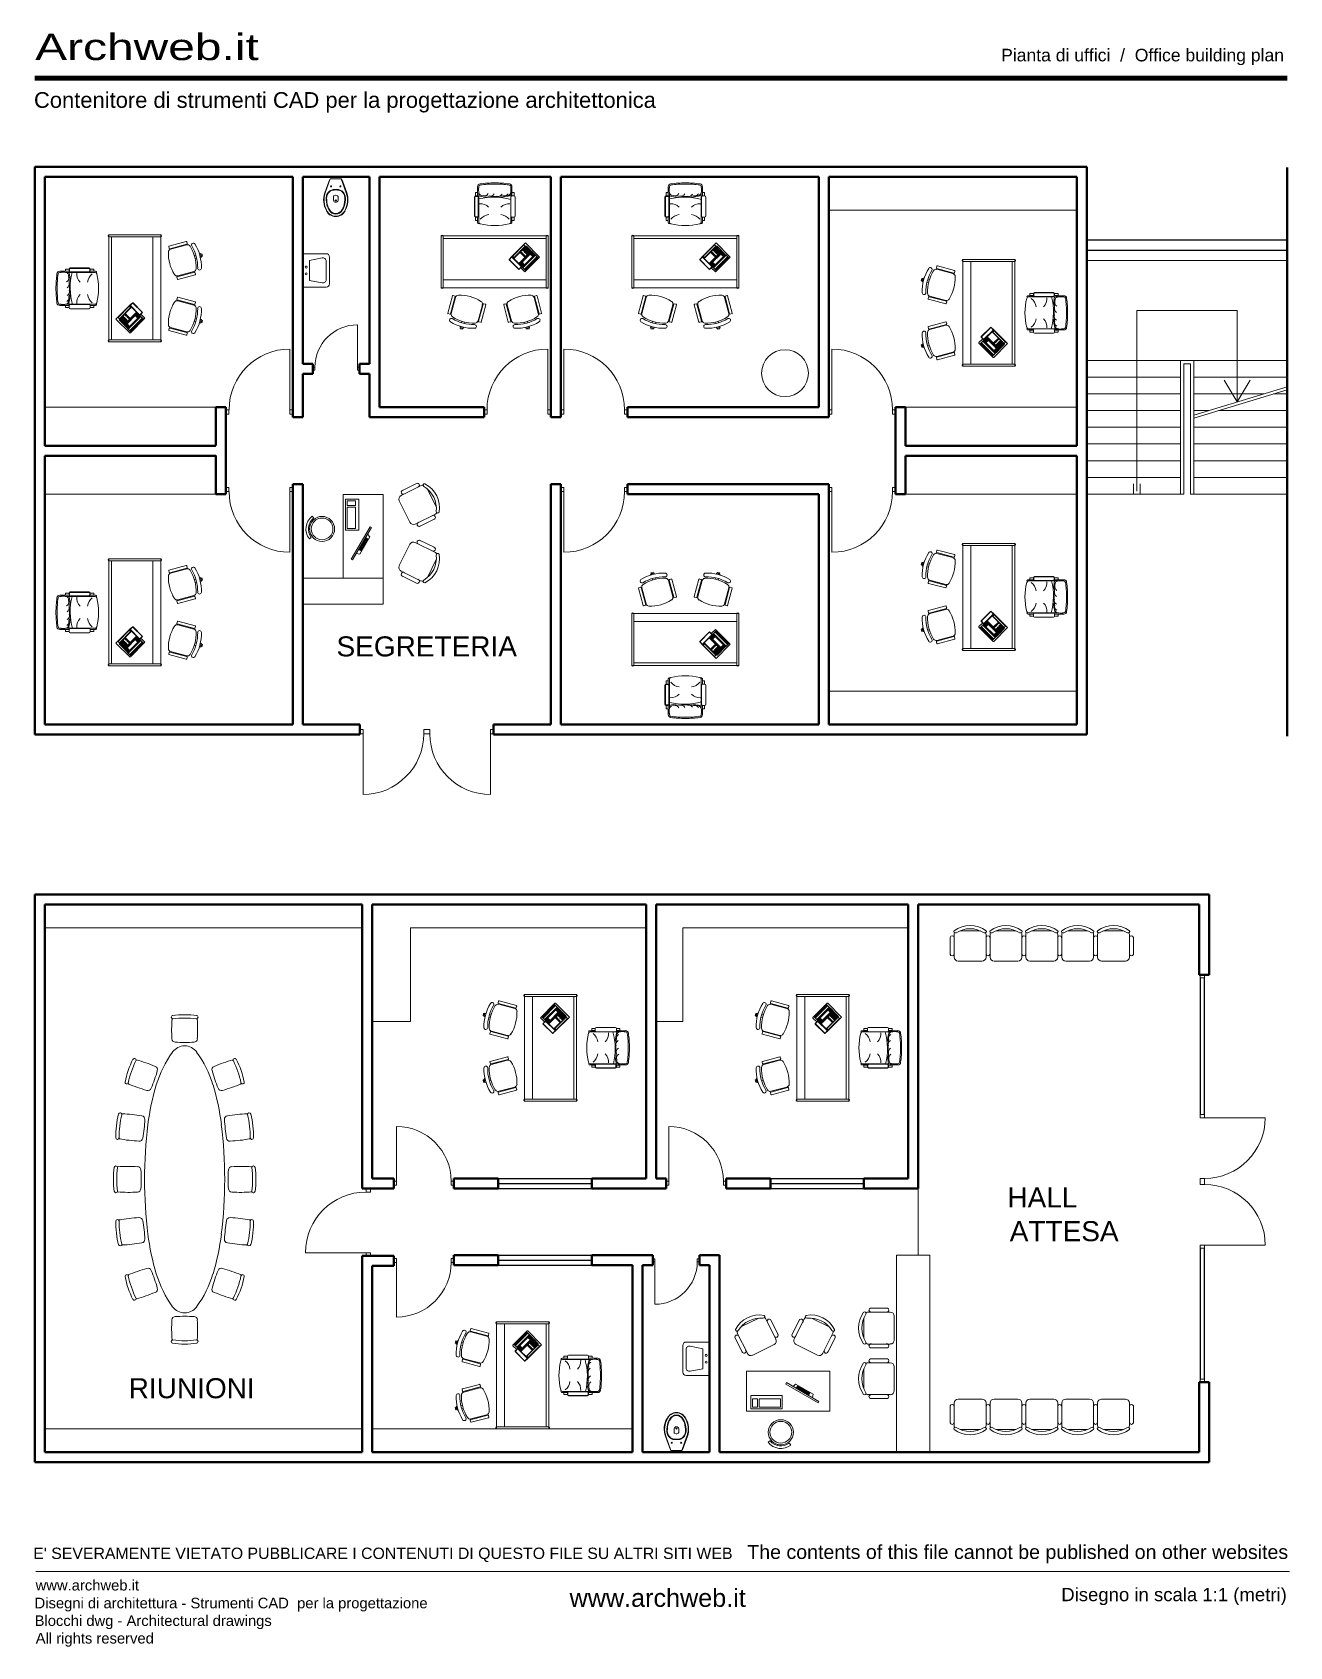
# Model space of a CAD drawing. Header units: millimetres. Extents: x 324.4 to 343.2, y 165 to 189.2.
import ezdxf

# ---------------------------------------------------------------- set-up
doc = ezdxf.new("R2010")
doc.units = ezdxf.units.MM
for name, color, linetype, lineweight in [('ARREDI attrezzature - furniture', 175, 'Continuous', 9), ('MURATURA sezioni - section wall', 7, 'Continuous', 40), ('PORTE finestre - doors windows', 252, 'Continuous', 5), ('PROIEZIONI - projections', 145, 'Continuous', 13), ('PROIEZIONI finissime - fine lines', 251, 'Continuous', 9), ('www.archweb.it - All rights reserved', 2, 'Continuous', 5)]:
    doc.layers.add(name, color=color, linetype=linetype, lineweight=lineweight)
doc.layers.add('SCRITTE - txt', color=252, linetype='Continuous')
doc.layers.add('VETRATE sezioni - windows sections', color=171, linetype='Continuous')
doc.styles.get("Standard").update_dxf_attribs({"font": 'arial.ttf'})

msp = doc.modelspace()

# ---------------------------------------------------------------- texts
at = {"layer": 'SCRITTE - txt'}
for s, p in [('SEGRETERIA', (328.971, 179.804)), ('HALL', (339.014, 171.552)), ('ATTESA', (339.049, 171.047)), ('RIUNIONI', (325.86, 168.695))]:
    msp.add_text(s, height=0.3, dxfattribs=at).set_placement(p)
at = {"layer": 'www.archweb.it - All rights reserved', "color": 7, "width": 1.3}
msp.add_text('Archweb.it', height=0.395, dxfattribs=at).set_placement((324.459, 188.734))
at = {"layer": 'www.archweb.it - All rights reserved', "color": 2}
msp.add_text('Pianta di uffici  /  Office building plan', height=0.18808, dxfattribs=at).set_placement((338.92, 188.715))
at = {"layer": 'www.archweb.it - All rights reserved', "color": 253}
msp.add_text('Contenitore di strumenti CAD per la progettazione architettonica', height=0.23511, dxfattribs=at).set_placement((324.442, 188.019))
at = {"layer": 'www.archweb.it - All rights reserved', "color": 7}
msp.add_text("E' SEVERAMENTE VIETATO PUBBLICARE I CONTENUTI DI QUESTO FILE SU ALTRI SITI WEB", height=0.16978, dxfattribs=at).set_placement((324.431, 166.288))
at = {"layer": 'www.archweb.it - All rights reserved', "color": 1}
msp.add_text('The contents of this file cannot be published on other websites', height=0.20981, dxfattribs=at).set_placement((335.12, 166.288))
at = {"layer": 'www.archweb.it - All rights reserved', "color": 251}
for s, height, p in [('www.archweb.it', 0.1582, (324.467, 165.816)), ('Disegno in scala 1:1 (metri)', 0.19854, (339.821, 165.656)), ('Disegni di architettura - Strumenti CAD  per la progettazione', 0.1582, (324.451, 165.549)), ('Blocchi dwg - Architectural drawings', 0.1582, (324.452, 165.285)), ('All rights reserved', 0.1582, (324.468, 165.022))]:
    msp.add_text(s, height=height, dxfattribs=at).set_placement(p)
at = {"layer": 'www.archweb.it - All rights reserved'}
msp.add_text('www.archweb.it', height=0.2697, dxfattribs=at).set_placement((332.46, 165.571))

# ---------------------------------------------------------------- blocks, each defined once
blk = doc.blocks.new('scrivania')
at = {"layer": 'ARREDI attrezzature - furniture'}
for p, q in [((-0.005, 0.8), (0, 0.8)), ((0, 0.77), (-0.005, 0.77)), ((0.78, 0.8), (0, 0.8)), ((0, 0.8), (0, 0.77)), ((0, 0.77), (0.78, 0.77)), ((0.78, 0.77), (0, 0.77)), ((0, 0.77), (0, -0.77)), ((0.12, 0.77), (0.12, -0.77)), ((0.74, 0.77), (0.74, -0.77)), ((0.78, 0.8), (0.785, 0.8)), ((0.78, 0.77), (0.78, 0.8)), ((0.785, 0.77), (0.78, 0.77)), ((0.78, -0.77), (0.78, 0.77)), ((-0.612, 0.516), (-0.621, 0.481)), ((-0.598, 0.513), (-0.612, 0.516)), ((-0.598, 0.513), (-0.607, 0.477)), ((-0.592, 0.52), (-0.606, 0.467)), ((-0.599, 0.508), (-0.595, 0.507)), ((-0.593, 0.516), (-0.577, 0.512)), ((-0.576, 0.516), (-0.592, 0.52)), ((-0.524, 0.497), (-0.501, 0.491)), ((-0.394, 0.671), (-0.387, 0.698)), ((-0.389, 0.663), (-0.132, 0.594)), ((-0.386, 0.652), (-0.146, 0.588)), ((-0.379, 0.702), (-0.121, 0.633)), ((-0.328, 0.646), (-0.33, 0.637)), ((-0.198, 0.612), (-0.2, 0.602)), ((-0.124, 0.598), (-0.117, 0.625)), ((0.243, 0.454), (0.456, 0.667)), ((0.265, 0.467), (0.443, 0.645)), ((0.272, 0.461), (0.45, 0.638)), ((0.283, 0.45), (0.461, 0.627)), ((0.305, 0.427), (0.483, 0.605)), ((0.316, 0.416), (0.494, 0.594)), ((0.353, 0.379), (0.531, 0.557)), ((0.363, 0.369), (0.541, 0.547)), ((0.367, 0.366), (0.545, 0.543)), ((0.369, 0.364), (0.547, 0.541)), ((0.453, 0.645), (0.545, 0.553)), ((0.673, 0.46), (0.466, 0.667)), ((0.466, 0.667), (0.673, 0.46)), ((0.501, 0.536), (0.473, 0.564)), ((0.51, 0.544), (0.481, 0.572)), ((0.518, 0.553), (0.49, 0.581)), ((0.527, 0.561), (0.498, 0.589)), ((0.498, 0.482), (0.506, 0.49)), ((0.513, 0.482), (0.506, 0.49)), ((0.508, 0.493), (0.516, 0.5)), ((0.516, 0.485), (0.508, 0.493)), ((0.524, 0.493), (0.516, 0.5)), ((0.516, 0.485), (0.524, 0.493)), ((0.519, 0.503), (0.526, 0.511)), ((0.526, 0.495), (0.519, 0.503)), ((0.519, 0.482), (0.527, 0.489)), ((0.534, 0.503), (0.526, 0.511)), ((0.526, 0.495), (0.534, 0.503)), ((0.535, 0.482), (0.527, 0.489)), ((0.529, 0.513), (0.537, 0.521)), ((0.537, 0.506), (0.529, 0.513)), ((0.53, 0.492), (0.538, 0.5)), ((0.538, 0.484), (0.53, 0.492)), ((0.545, 0.513), (0.537, 0.521)), ((0.537, 0.506), (0.545, 0.513)), ((0.545, 0.492), (0.538, 0.5)), ((0.538, 0.484), (0.545, 0.492)), ((0.54, 0.524), (0.547, 0.532)), ((0.547, 0.516), (0.54, 0.524)), ((0.54, 0.502), (0.548, 0.51)), ((0.548, 0.495), (0.54, 0.502)), ((0.541, 0.481), (0.549, 0.489)), ((0.555, 0.524), (0.547, 0.532)), ((0.547, 0.516), (0.555, 0.524)), ((0.556, 0.502), (0.548, 0.51)), ((0.548, 0.495), (0.556, 0.502)), ((0.556, 0.481), (0.549, 0.489)), ((0.551, 0.513), (0.558, 0.521)), ((0.558, 0.505), (0.551, 0.513)), ((0.551, 0.491), (0.559, 0.499)), ((0.559, 0.484), (0.551, 0.491)), ((0.557, 0.541), (0.622, 0.475)), ((0.566, 0.513), (0.558, 0.521)), ((0.558, 0.505), (0.566, 0.513)), ((0.567, 0.491), (0.559, 0.499)), ((0.559, 0.484), (0.567, 0.491)), ((0.562, 0.502), (0.569, 0.51)), ((0.569, 0.494), (0.562, 0.502)), ((0.562, 0.48), (0.57, 0.488)), ((0.577, 0.502), (0.569, 0.51)), ((0.569, 0.494), (0.577, 0.502)), ((0.578, 0.48), (0.57, 0.488)), ((0.573, 0.491), (0.581, 0.498)), ((0.581, 0.483), (0.573, 0.491)), ((0.588, 0.491), (0.581, 0.498)), ((0.581, 0.483), (0.588, 0.491)), ((0.584, 0.48), (0.592, 0.487)), ((0.599, 0.48), (0.592, 0.487)), ((-0.607, 0.477), (-0.621, 0.481)), ((-0.606, 0.481), (-0.603, 0.48)), ((-0.59, 0.463), (-0.606, 0.467)), ((-0.605, 0.471), (-0.589, 0.467)), ((-0.536, 0.453), (-0.513, 0.447)), ((-0.502, 0.242), (-0.245, 0.173)), ((-0.254, 0.186), (-0.493, 0.25)), ((0.3, 0.388), (0.243, 0.444)), ((0.357, 0.366), (0.265, 0.457)), ((0.278, 0.366), (0.31, 0.399)), ((0.417, 0.218), (0.278, 0.356)), ((0.28, 0.364), (0.313, 0.396)), ((0.419, 0.22), (0.28, 0.358)), ((0.318, 0.396), (0.457, 0.258)), ((0.32, 0.399), (0.459, 0.26)), ((0.353, 0.388), (0.325, 0.416)), ((0.362, 0.396), (0.334, 0.425)), ((0.37, 0.405), (0.342, 0.433)), ((0.379, 0.413), (0.351, 0.442)), ((0.435, 0.288), (0.369, 0.354)), ((0.457, 0.252), (0.424, 0.22)), ((0.459, 0.25), (0.426, 0.218)), ((0.622, 0.465), (0.445, 0.288)), ((0.673, 0.46), (0.45, 0.237)), ((0.453, 0.288), (0.622, 0.457)), ((0.473, 0.268), (0.453, 0.288)), ((0.458, 0.452), (0.534, 0.377)), ((0.468, 0.453), (0.476, 0.46)), ((0.476, 0.445), (0.468, 0.453)), ((0.642, 0.437), (0.473, 0.268)), ((0.484, 0.453), (0.476, 0.46)), ((0.476, 0.445), (0.484, 0.453)), ((0.479, 0.442), (0.487, 0.449)), ((0.487, 0.434), (0.479, 0.442)), ((0.495, 0.442), (0.487, 0.449)), ((0.487, 0.434), (0.495, 0.442)), ((0.49, 0.43), (0.498, 0.438)), ((0.498, 0.423), (0.49, 0.43)), ((0.506, 0.474), (0.498, 0.482)), ((0.506, 0.43), (0.498, 0.438)), ((0.498, 0.423), (0.506, 0.43)), ((0.501, 0.419), (0.509, 0.427)), ((0.509, 0.412), (0.501, 0.419)), ((0.506, 0.474), (0.513, 0.482)), ((0.509, 0.471), (0.517, 0.479)), ((0.517, 0.463), (0.509, 0.471)), ((0.517, 0.419), (0.509, 0.427)), ((0.509, 0.412), (0.517, 0.419)), ((0.513, 0.408), (0.52, 0.416)), ((0.52, 0.401), (0.513, 0.408)), ((0.524, 0.471), (0.517, 0.479)), ((0.517, 0.463), (0.524, 0.471)), ((0.527, 0.474), (0.519, 0.482)), ((0.52, 0.46), (0.528, 0.468)), ((0.528, 0.452), (0.52, 0.46)), ((0.528, 0.408), (0.52, 0.416)), ((0.52, 0.401), (0.528, 0.408)), ((0.524, 0.397), (0.531, 0.405)), ((0.531, 0.39), (0.524, 0.397)), ((0.527, 0.474), (0.535, 0.482)), ((0.535, 0.46), (0.528, 0.468)), ((0.528, 0.452), (0.535, 0.46)), ((0.53, 0.47), (0.538, 0.478)), ((0.538, 0.463), (0.53, 0.47)), ((0.531, 0.449), (0.539, 0.457)), ((0.539, 0.441), (0.531, 0.449)), ((0.539, 0.397), (0.531, 0.405)), ((0.531, 0.39), (0.539, 0.397)), ((0.546, 0.47), (0.538, 0.478)), ((0.538, 0.463), (0.546, 0.47)), ((0.547, 0.449), (0.539, 0.457)), ((0.539, 0.441), (0.547, 0.449)), ((0.549, 0.473), (0.541, 0.481)), ((0.541, 0.459), (0.549, 0.467)), ((0.549, 0.452), (0.541, 0.459)), ((0.542, 0.438), (0.55, 0.446)), ((0.55, 0.43), (0.542, 0.438)), ((0.549, 0.473), (0.556, 0.481)), ((0.557, 0.459), (0.549, 0.467)), ((0.549, 0.452), (0.557, 0.459)), ((0.558, 0.438), (0.55, 0.446)), ((0.55, 0.43), (0.558, 0.438)), ((0.552, 0.47), (0.56, 0.478)), ((0.56, 0.462), (0.552, 0.47)), ((0.553, 0.448), (0.56, 0.456)), ((0.56, 0.441), (0.553, 0.448)), ((0.553, 0.427), (0.561, 0.435)), ((0.561, 0.419), (0.553, 0.427)), ((0.567, 0.47), (0.56, 0.478)), ((0.56, 0.462), (0.567, 0.47)), ((0.568, 0.448), (0.56, 0.456)), ((0.56, 0.441), (0.568, 0.448)), ((0.569, 0.427), (0.561, 0.435)), ((0.561, 0.419), (0.569, 0.427)), ((0.57, 0.472), (0.562, 0.48)), ((0.563, 0.459), (0.571, 0.467)), ((0.571, 0.451), (0.563, 0.459)), ((0.564, 0.437), (0.571, 0.445)), ((0.571, 0.429), (0.564, 0.437)), ((0.57, 0.472), (0.578, 0.48)), ((0.578, 0.459), (0.571, 0.467)), ((0.571, 0.451), (0.578, 0.459)), ((0.579, 0.437), (0.571, 0.445)), ((0.571, 0.429), (0.579, 0.437)), ((0.573, 0.469), (0.581, 0.477)), ((0.581, 0.461), (0.573, 0.469)), ((0.574, 0.448), (0.582, 0.455)), ((0.582, 0.44), (0.574, 0.448)), ((0.589, 0.469), (0.581, 0.477)), ((0.581, 0.461), (0.589, 0.469)), ((0.59, 0.448), (0.582, 0.455)), ((0.582, 0.44), (0.59, 0.448)), ((0.592, 0.472), (0.584, 0.48)), ((0.584, 0.458), (0.592, 0.466)), ((0.592, 0.45), (0.584, 0.458)), ((0.592, 0.472), (0.599, 0.48)), ((0.6, 0.458), (0.592, 0.466)), ((0.592, 0.45), (0.6, 0.458)), ((0.595, 0.469), (0.603, 0.476)), ((0.603, 0.461), (0.595, 0.469)), ((0.61, 0.469), (0.603, 0.476)), ((0.603, 0.461), (0.61, 0.469)), ((0.622, 0.457), (0.642, 0.437)), ((1.059, 0.256), (0.979, 0.256)), ((1.006, 0.262), (1.006, 0.284)), ((1.059, 0.288), (1.01, 0.288)), ((1.059, 0.258), (1.01, 0.258)), ((1.059, 0.256), (1.038, 0.256)), ((1.059, 0.258), (1.059, 0.288)), ((1.059, 0.258), (1.059, 0.283)), ((1.358, 0.305), (1.076, 0.305)), ((1.375, 0.288), (1.424, 0.288)), ((1.375, 0.258), (1.375, 0.288)), ((1.375, 0.258), (1.424, 0.258)), ((1.49, 0.256), (1.375, 0.256)), ((1.428, 0.262), (1.428, 0.284)), ((1.49, 0.256), (1.49, 0.248)), ((1.514, 0.256), (1.49, 0.256)), ((-0.51, 0.238), (-0.517, 0.211)), ((-0.513, 0.203), (-0.255, 0.134)), ((-0.44, 0.226), (-0.438, 0.235)), ((-0.311, 0.191), (-0.308, 0.201)), ((-0.24, 0.166), (-0.247, 0.139)), ((0.45, 0.237), (0.448, 0.239)), ((1.059, 0.239), (0.985, 0.239)), ((1.429, 0.239), (1.038, 0.239)), ((1.358, 0.241), (1.076, 0.241)), ((1.514, 0.239), (1.499, 0.239)), ((-0.51, -0.238), (-0.517, -0.211)), ((-0.513, -0.203), (-0.255, -0.134)), ((-0.502, -0.242), (-0.245, -0.173)), ((-0.254, -0.186), (-0.493, -0.25)), ((-0.44, -0.226), (-0.438, -0.235)), ((-0.311, -0.191), (-0.308, -0.201)), ((-0.24, -0.166), (-0.247, -0.139)), ((1.059, -0.239), (0.985, -0.239)), ((1.429, -0.239), (1.038, -0.239)), ((1.429, -0.239), (1.4, -0.239)), ((1.514, -0.239), (1.499, -0.239)), ((-0.607, -0.477), (-0.621, -0.481)), ((-0.612, -0.516), (-0.621, -0.481)), ((-0.598, -0.513), (-0.607, -0.477)), ((-0.59, -0.463), (-0.606, -0.467)), ((-0.592, -0.52), (-0.606, -0.467)), ((-0.606, -0.481), (-0.603, -0.48)), ((-0.605, -0.471), (-0.589, -0.467)), ((-0.536, -0.453), (-0.513, -0.447)), ((1.059, -0.256), (0.979, -0.256)), ((1.006, -0.262), (1.006, -0.284)), ((1.059, -0.258), (1.01, -0.258)), ((1.059, -0.288), (1.01, -0.288)), ((1.059, -0.256), (1.038, -0.256)), ((1.059, -0.258), (1.059, -0.288)), ((1.059, -0.258), (1.059, -0.283)), ((1.065, -0.288), (1.065, -0.258)), ((1.358, -0.247), (1.076, -0.247)), ((1.358, -0.299), (1.076, -0.299)), ((1.358, -0.305), (1.076, -0.305)), ((1.369, -0.258), (1.369, -0.288)), ((1.375, -0.258), (1.375, -0.288)), ((1.375, -0.258), (1.424, -0.258)), ((1.375, -0.288), (1.424, -0.288)), ((1.49, -0.256), (1.4, -0.256)), ((1.428, -0.262), (1.428, -0.284)), ((1.49, -0.256), (1.49, -0.248)), ((1.514, -0.256), (1.49, -0.256)), ((-0.598, -0.513), (-0.612, -0.516)), ((-0.599, -0.508), (-0.595, -0.507)), ((-0.593, -0.516), (-0.577, -0.512)), ((-0.576, -0.516), (-0.592, -0.52)), ((-0.524, -0.497), (-0.501, -0.491)), ((-0.394, -0.671), (-0.387, -0.698)), ((-0.389, -0.663), (-0.132, -0.594)), ((-0.386, -0.652), (-0.146, -0.588)), ((-0.379, -0.702), (-0.121, -0.633)), ((-0.328, -0.646), (-0.33, -0.637)), ((-0.198, -0.612), (-0.2, -0.602)), ((-0.124, -0.598), (-0.117, -0.625)), ((-0.005, -0.77), (0, -0.77)), ((0, -0.8), (-0.005, -0.8)), ((0.78, -0.77), (0, -0.77)), ((0, -0.77), (0, -0.8)), ((0, -0.77), (0.78, -0.77)), ((0, -0.8), (0.78, -0.8)), ((0.785, -0.77), (0.78, -0.77)), ((0.78, -0.8), (0.78, -0.77)), ((0.78, -0.8), (0.785, -0.8))]:
    blk.add_line(p, q, dxfattribs=at)
for centre, radius, start, end in [((0.015, 0.785), 0.025, 143.0696, 216.9304), ((0.765, 0.785), 0.025, 323.0696, 36.9304), ((0.052, 0.319), 0.659, 148.4063, 181.5937), ((0.052, 0.319), 0.603, 148.4063, 181.5937), ((0.075, 0.313), 0.603, 148.1237, 181.8763), ((-0.485, 0.65), 0.0277, 328.4063, 148.4063), ((-0.397, 0.607), 0.0462, 75, 148.1237), ((-0.388, 0.669), 0.00647, 165, 255), ((-0.381, 0.696), 0.00647, 75, 165), ((-0.715, 0.525), 0.603, 328.1237, 1.8763), ((-0.158, 0.543), 0.0462, 1.8763, 75), ((-0.13, 0.6), 0.00647, 255, 345), ((-0.123, 0.627), 0.00647, 345, 75), ((0.448, 0.64), 0.00692, 45, 135), ((0.461, 0.662), 0.00692, 45, 135), ((0.54, 0.548), 0.00692, 315, 45), ((0.552, 0.536), 0.007, 45, 135), ((-0.578, 0.302), 0.0277, 181.5937, 1.5937), ((-0.481, 0.295), 0.0462, 181.8763, 255), ((-0.504, 0.236), 0.00647, 75, 165), ((0.248, 0.449), 0.00692, 135, 225), ((0.27, 0.462), 0.00692, 135, 225), ((0.283, 0.361), 0.007, 135, 225), ((0.283, 0.361), 0.00382, 135, 225), ((0.315, 0.394), 0.007, 45, 135), ((0.315, 0.394), 0.00382, 45, 135), ((0.362, 0.371), 0.00692, 225, 315), ((0.374, 0.359), 0.007, 135, 225), ((0.44, 0.293), 0.007, 225, 315), ((0.454, 0.255), 0.00382, 315, 45), ((0.454, 0.255), 0.007, 315, 45), ((0.617, 0.47), 0.007, 315, 45), ((0.979, 0.239), 0.0171, 90, 212.8236), ((1.01, 0.284), 0.00427, 90, 180), ((1.01, 0.262), 0.00427, 180, 270), ((1.076, 0.288), 0.0171, 90, 180), ((1.076, 0.258), 0.0171, 180, 270), ((1.358, 0.288), 0.0171, 0, 90), ((1.358, 0.258), 0.0171, 270, 0), ((1.464, 0.014), 0.228, 81.2612, 101.9062), ((1.424, 0.284), 0.00427, 0, 90), ((1.424, 0.262), 0.00427, 270, 0), ((1.499, 0.248), 0.00854, 180, 270), ((1.514, 0.214), 0.0427, 7.8559, 90), ((-0.511, 0.209), 0.00647, 165, 255), ((-0.253, 0.14), 0.00647, 255, 345), ((-0.242, 0.231), 0.0462, 255, 328.1237), ((-0.246, 0.167), 0.00647, 345, 75), ((0.422, 0.222), 0.007, 225, 315), ((0.422, 0.222), 0.00382, 225, 315), ((1.813, 0), 0.881, 165.7649, 194.2351), ((0.985, 0.214), 0.0256, 90, 173.2087), ((0.917, 0.071), 0.182, 6.3596, 52.911), ((1.078, 0.217), 0.182, 316.3596, 2.911), ((0.421, -0.014), 0.937, 346.1083, 15.7026), ((2.286, -0.014), 0.937, 164.2974, 174.5585), ((2.711, 0), 1.343, 171.3696, 188.6304), ((1.436, 0.051), 0.0665, 120.3492, 196.4276), ((1.442, 0.141), 0.0665, 120.3492, 196.4276), ((1.426, 0.195), 0.0427, 101.9062, 171.3696), ((1.514, 0.214), 0.0256, 7.8559, 90), ((-0.034, 0), 1.588, 0, 7.8559), ((-0.034, 0), 1.588, 352.1441, 0), ((-0.034, 0), 1.605, 0, 7.8559), ((-0.034, 0), 1.605, 352.1441, 0), ((-0.511, -0.209), 0.00647, 105, 195), ((-0.504, -0.236), 0.00647, 195, 285), ((-0.253, -0.14), 0.00647, 15, 105), ((-0.242, -0.231), 0.0462, 31.8763, 105), ((-0.246, -0.167), 0.00647, 285, 15), ((-0.715, -0.525), 0.603, 358.1237, 31.8763), ((0.985, -0.214), 0.0256, 186.7913, 270), ((0.979, -0.239), 0.0171, 147.1764, 270), ((0.917, -0.071), 0.182, 307.089, 353.6404), ((1.076, -0.258), 0.0171, 90, 180), ((1.078, -0.217), 0.182, 357.089, 43.6404), ((2.286, -0.014), 0.937, 185.4415, 193.8917), ((1.358, -0.258), 0.0171, 0, 90), ((1.439, -0.065), 0.0665, 120.3492, 196.4276), ((1.445, -0.155), 0.0665, 120.3492, 196.4276), ((1.426, -0.195), 0.0427, 188.6304, 258.0938), ((1.464, -0.014), 0.228, 258.0938, 278.7388), ((1.499, -0.248), 0.00854, 90, 180), ((1.514, -0.214), 0.0256, 270, 352.1441), ((1.514, -0.214), 0.0427, 270, 352.1441), ((-0.578, -0.302), 0.0277, 358.4063, 178.4063), ((0.052, -0.319), 0.659, 178.4063, 211.5937), ((0.052, -0.319), 0.603, 178.4063, 211.5937), ((0.075, -0.313), 0.603, 178.1237, 211.8763), ((-0.481, -0.295), 0.0462, 105, 178.1237), ((1.01, -0.262), 0.00427, 90, 180), ((1.01, -0.284), 0.00427, 180, 270), ((1.076, -0.288), 0.0171, 180, 270), ((1.076, -0.258), 0.0111, 90, 180), ((1.076, -0.288), 0.0111, 180, 270), ((1.358, -0.258), 0.0111, 0, 90), ((1.358, -0.288), 0.0171, 270, 0), ((1.358, -0.288), 0.0111, 270, 0), ((1.424, -0.262), 0.00427, 0, 90), ((1.424, -0.284), 0.00427, 270, 0), ((-0.485, -0.65), 0.0277, 211.5937, 31.5937), ((-0.397, -0.607), 0.0462, 211.8763, 285), ((-0.388, -0.669), 0.00647, 105, 195), ((-0.381, -0.696), 0.00647, 195, 285), ((-0.158, -0.543), 0.0462, 285, 358.1237), ((-0.13, -0.6), 0.00647, 15, 105), ((-0.123, -0.627), 0.00647, 285, 15), ((0.015, -0.785), 0.025, 143.0696, 216.9304), ((0.765, -0.785), 0.025, 323.0696, 36.9304)]:
    blk.add_arc(centre, radius, start, end, dxfattribs=at)
blk = doc.blocks.new('poltrone5782')
at = {"layer": 'ARREDI attrezzature - furniture'}
for p, q in [((370.51, 187.137), (370.51, 187.39)), ((370.571, 187.433), (370.571, 187.095)), ((370.957, 187.492), (370.661, 187.492)), ((371.047, 187.137), (371.047, 187.39)), ((371.048, 187.095), (371.048, 187.433)), ((371.107, 187.433), (371.107, 187.095)), ((371.107, 187.137), (371.107, 187.39)), ((371.493, 187.492), (371.198, 187.492)), ((371.583, 187.137), (371.583, 187.39)), ((371.584, 187.095), (371.584, 187.433)), ((371.644, 187.433), (371.644, 187.095)), ((371.644, 187.137), (371.644, 187.39)), ((372.03, 187.492), (371.734, 187.492)), ((372.12, 187.095), (372.12, 187.433)), ((372.12, 187.137), (372.12, 187.39)), ((372.18, 187.137), (372.18, 187.39)), ((372.181, 187.433), (372.181, 187.095)), ((372.567, 187.492), (372.271, 187.492)), ((372.657, 187.137), (372.657, 187.39)), ((372.658, 187.095), (372.658, 187.433)), ((372.717, 187.433), (372.717, 187.095)), ((372.717, 187.137), (372.717, 187.39)), ((373.103, 187.492), (372.808, 187.492)), ((373.194, 187.095), (373.194, 187.433)), ((373.254, 187.137), (373.254, 187.39)), ((370.63, 187.035), (370.988, 187.035)), ((371.167, 187.035), (371.524, 187.035)), ((371.703, 187.035), (372.061, 187.035)), ((372.24, 187.035), (372.598, 187.035)), ((372.777, 187.035), (373.134, 187.035))]:
    blk.add_line(p, q, dxfattribs=at)
for centre, radius, start, end in [((370.54, 187.382), 0.031, 343.7398, 196.2602), ((370.588, 187.479), 0.0218, 143.3099, 302.0274), ((370.809, 187.174), 0.397, 53.1301, 126.8699), ((370.63, 187.433), 0.0596, 152.4156, 180), ((370.809, 187.131), 0.39, 57.5758, 122.4242), ((371.03, 187.479), 0.0218, 237.9726, 36.6901), ((370.988, 187.433), 0.0596, 0, 27.5844), ((371.077, 187.382), 0.031, 343.7398, 196.2602), ((371.077, 187.382), 0.031, 343.7398, 196.2602), ((371.125, 187.479), 0.0218, 143.3099, 302.0274), ((371.346, 187.174), 0.397, 53.1301, 126.8699), ((371.167, 187.433), 0.0596, 152.4156, 180), ((371.346, 187.131), 0.39, 57.5758, 122.4242), ((371.566, 187.479), 0.0218, 237.9726, 36.6901), ((371.524, 187.433), 0.0596, 0, 27.5844), ((371.613, 187.382), 0.031, 343.7398, 196.2602), ((371.614, 187.382), 0.031, 343.7398, 196.2602), ((371.661, 187.479), 0.0218, 143.3099, 302.0274), ((371.882, 187.174), 0.397, 53.1301, 126.8699), ((371.703, 187.433), 0.0596, 152.4156, 180), ((371.882, 187.131), 0.39, 57.5758, 122.4242), ((372.103, 187.479), 0.0218, 237.9726, 36.6901), ((372.061, 187.433), 0.0596, 0, 27.5844), ((372.15, 187.382), 0.031, 343.7398, 196.2602), ((372.15, 187.382), 0.031, 343.7398, 196.2602), ((372.198, 187.479), 0.0218, 143.3099, 302.0274), ((372.419, 187.174), 0.397, 53.1301, 126.8699), ((372.24, 187.433), 0.0596, 152.4156, 180), ((372.419, 187.131), 0.39, 57.5758, 122.4242), ((372.64, 187.479), 0.0218, 237.9726, 36.6901), ((372.598, 187.433), 0.0596, 0, 27.5844), ((372.687, 187.382), 0.031, 343.7398, 196.2602), ((372.687, 187.382), 0.031, 343.7398, 196.2602), ((372.735, 187.479), 0.0218, 143.3099, 302.0274), ((372.956, 187.174), 0.397, 53.1301, 126.8699), ((372.777, 187.433), 0.0596, 152.4156, 180), ((372.956, 187.131), 0.39, 57.5758, 122.4242), ((373.176, 187.479), 0.0218, 237.9726, 36.6901), ((373.134, 187.433), 0.0596, 0, 27.5844), ((373.224, 187.382), 0.031, 343.7398, 196.2602), ((370.54, 187.146), 0.031, 163.7398, 16.2602), ((371.077, 187.146), 0.031, 163.7398, 16.2602), ((371.077, 187.146), 0.031, 163.7398, 16.2602), ((371.613, 187.146), 0.031, 163.7398, 16.2602), ((371.614, 187.146), 0.031, 163.7398, 16.2602), ((372.15, 187.146), 0.031, 163.7398, 16.2602), ((372.15, 187.146), 0.031, 163.7398, 16.2602), ((372.687, 187.146), 0.031, 163.7398, 16.2602), ((372.687, 187.146), 0.031, 163.7398, 16.2602), ((373.224, 187.146), 0.031, 163.7398, 16.2602), ((370.63, 187.095), 0.0596, 180, 270), ((370.988, 187.095), 0.0596, 270, 0), ((371.167, 187.095), 0.0596, 180, 270), ((371.524, 187.095), 0.0596, 270, 0), ((371.703, 187.095), 0.0596, 180, 270), ((372.061, 187.095), 0.0596, 270, 0), ((372.24, 187.095), 0.0596, 180, 270), ((372.598, 187.095), 0.0596, 270, 0), ((372.777, 187.095), 0.0596, 180, 270), ((373.134, 187.095), 0.0596, 270, 0)]:
    blk.add_arc(centre, radius, start, end, dxfattribs=at)

# ---------------------------------------------------------------- linework, layer by layer
at = {"layer": 'ARREDI attrezzature - furniture'}
for p, q in [((328.796, 186.746), (328.855, 186.911)), ((328.802, 186.744), (328.878, 186.958)), ((328.855, 186.911), (328.876, 186.958)), ((329.045, 186.958), (328.878, 186.958)), ((329.118, 186.744), (329.042, 186.958)), ((329.065, 186.911), (329.045, 186.958)), ((329.124, 186.746), (329.065, 186.911)), ((328.925, 186.69), (328.925, 186.635)), ((328.957, 186.71), (328.933, 186.702)), ((328.963, 186.71), (328.987, 186.702)), ((328.995, 186.69), (328.995, 186.635)), ((336.341, 186.485), (340.054, 186.485)), ((328.466, 185.335), (328.466, 185.835)), ((328.466, 185.835), (328.816, 185.835)), ((328.756, 185.773), (328.566, 185.735)), ((328.566, 185.735), (328.566, 185.435)), ((328.816, 185.446), (328.816, 185.724)), ((328.866, 185.785), (328.866, 185.385)), ((328.566, 185.435), (328.756, 185.397)), ((328.816, 185.335), (328.466, 185.335)), ((327.166, 183.536), (324.604, 183.536)), ((337.491, 183.535), (340.054, 183.535)), ((330.24, 182.363), (329.938, 182.213)), ((329.949, 182.286), (330.176, 182.399)), ((330.465, 182.043), (330.334, 182.308)), ((327.166, 182.236), (324.604, 182.236)), ((329.071, 182.228), (329.671, 182.228)), ((329.071, 180.978), (329.071, 182.228)), ((329.107, 181.693), (329.107, 182.16)), ((329.107, 182.16), (329.304, 182.16)), ((329.132, 182.135), (329.255, 182.135)), ((329.132, 182.062), (329.132, 182.135)), ((329.255, 182.062), (329.132, 182.062)), ((329.255, 182.062), (329.255, 182.135)), ((329.304, 182.16), (329.304, 181.693)), ((329.671, 182.228), (329.671, 180.978)), ((329.911, 182.133), (330.069, 181.813)), ((337.491, 182.235), (340.054, 182.235)), ((328.629, 181.874), (328.606, 181.903)), ((329.132, 181.719), (329.132, 182.037)), ((329.132, 182.037), (329.255, 182.037)), ((329.255, 182.037), (329.255, 181.719)), ((330.149, 181.786), (330.452, 181.936)), ((330.214, 181.751), (330.441, 181.864)), ((328.568, 181.71), (328.551, 181.713)), ((328.574, 181.76), (328.557, 181.762)), ((328.594, 181.587), (328.565, 181.564)), ((329.304, 181.693), (329.107, 181.693)), ((329.255, 181.719), (329.132, 181.719)), ((329.191, 181.261), (329.473, 181.746)), ((329.494, 181.734), (329.212, 181.249)), ((329.414, 181.582), (329.308, 181.4)), ((329.472, 181.597), (329.32, 181.335)), ((329.405, 181.567), (329.442, 181.546)), ((329.409, 181.573), (329.446, 181.552)), ((329.451, 181.56), (329.414, 181.582)), ((329.436, 181.634), (329.472, 181.597)), ((329.473, 181.746), (329.494, 181.734)), ((329.269, 181.346), (329.32, 181.335)), ((329.345, 181.378), (329.308, 181.4)), ((329.313, 181.408), (329.35, 181.386)), ((329.316, 181.414), (329.353, 181.392)), ((329.32, 181.42), (329.357, 181.399)), ((329.324, 181.428), (329.361, 181.406)), ((329.328, 181.434), (329.365, 181.413)), ((329.332, 181.442), (329.37, 181.42)), ((329.336, 181.448), (329.373, 181.426)), ((329.341, 181.456), (329.378, 181.434)), ((329.344, 181.462), (329.381, 181.44)), ((329.349, 181.47), (329.386, 181.448)), ((329.352, 181.476), (329.389, 181.454)), ((329.357, 181.484), (329.394, 181.462)), ((329.36, 181.49), (329.397, 181.468)), ((329.365, 181.498), (329.402, 181.476)), ((329.368, 181.504), (329.406, 181.482)), ((329.373, 181.511), (329.41, 181.49)), ((329.377, 181.518), (329.414, 181.496)), ((329.381, 181.525), (329.418, 181.504)), ((329.385, 181.532), (329.422, 181.51)), ((329.389, 181.539), (329.426, 181.518)), ((329.393, 181.545), (329.43, 181.524)), ((329.397, 181.553), (329.434, 181.532)), ((329.401, 181.559), (329.438, 181.538)), ((329.911, 181.163), (330.069, 181.483)), ((330.149, 181.51), (330.452, 181.36)), ((330.214, 181.545), (330.441, 181.433)), ((329.212, 181.249), (329.191, 181.261)), ((330.24, 180.933), (329.938, 181.083)), ((330.465, 181.253), (330.334, 180.988)), ((329.671, 180.978), (328.466, 180.978)), ((328.466, 180.978), (328.466, 180.585)), ((329.671, 180.978), (329.071, 180.978)), ((329.671, 180.585), (329.671, 180.978)), ((329.949, 181.01), (330.176, 180.898)), ((328.466, 180.585), (329.671, 180.585)), ((336.341, 179.285), (340.054, 179.285)), ((329.354, 175.737), (324.604, 175.737)), ((333.604, 175.737), (330.079, 175.737)), ((330.079, 174.337), (330.079, 175.737)), ((337.529, 175.737), (334.154, 175.737)), ((334.154, 174.337), (334.154, 175.737)), ((330.079, 174.337), (329.504, 174.337)), ((334.154, 174.337), (333.754, 174.337)), ((337.679, 171.837), (337.679, 170.837)), ((337.354, 167.887), (337.354, 170.837)), ((337.854, 170.837), (337.354, 170.837)), ((337.854, 167.887), (337.854, 170.837)), ((336.922, 169.984), (337.26, 169.984)), ((337.218, 170.045), (336.964, 170.045)), ((335.291, 169.895), (335.026, 169.764)), ((335.548, 169.579), (335.398, 169.882)), ((335.583, 169.644), (335.471, 169.871)), ((335.789, 169.644), (335.902, 169.871)), ((335.824, 169.579), (335.974, 169.882)), ((336.081, 169.895), (336.346, 169.764)), ((336.863, 169.598), (336.863, 169.894)), ((337.319, 169.925), (337.319, 169.567)), ((334.154, 169.087), (334.154, 169.487)), ((334.204, 169.537), (334.554, 169.537)), ((334.554, 169.537), (334.554, 169.037)), ((335.048, 169.379), (334.936, 169.606)), ((334.971, 169.67), (335.121, 169.368)), ((335.201, 169.341), (335.521, 169.499)), ((336.171, 169.341), (335.851, 169.499)), ((336.401, 169.67), (336.251, 169.368)), ((336.324, 169.379), (336.436, 169.606)), ((337.26, 169.507), (336.922, 169.507)), ((334.204, 169.426), (334.204, 169.148)), ((334.454, 169.437), (334.263, 169.475)), ((334.454, 169.137), (334.454, 169.437)), ((337.218, 169.448), (336.964, 169.448)), ((337.218, 169.286), (336.964, 169.286)), ((334.554, 169.037), (334.204, 169.037)), ((334.263, 169.099), (334.454, 169.137)), ((335.106, 168.501), (335.106, 169.101)), ((335.106, 169.101), (336.356, 169.101)), ((336.356, 169.101), (336.356, 168.501)), ((336.863, 168.839), (336.863, 169.135)), ((336.922, 169.225), (337.26, 169.225)), ((337.319, 169.166), (337.319, 168.808)), ((335.695, 168.907), (335.707, 168.929)), ((336.18, 168.627), (335.695, 168.907)), ((335.707, 168.929), (336.193, 168.648)), ((335.807, 168.871), (335.844, 168.907)), ((335.844, 168.907), (336.106, 168.756)), ((335.881, 168.886), (335.859, 168.849)), ((335.859, 168.849), (336.041, 168.744)), ((335.868, 168.844), (335.889, 168.881)), ((335.874, 168.84), (335.895, 168.877)), ((335.882, 168.836), (335.903, 168.873)), ((335.888, 168.832), (335.909, 168.869)), ((335.895, 168.828), (335.917, 168.865)), ((335.902, 168.824), (335.923, 168.861)), ((335.909, 168.82), (335.931, 168.857)), ((335.916, 168.816), (335.937, 168.853)), ((335.923, 168.812), (335.945, 168.849)), ((335.93, 168.808), (335.951, 168.845)), ((335.937, 168.804), (335.959, 168.841)), ((335.944, 168.8), (335.965, 168.837)), ((335.951, 168.796), (335.973, 168.833)), ((335.957, 168.792), (335.979, 168.829)), ((335.965, 168.788), (335.987, 168.825)), ((335.971, 168.784), (335.993, 168.821)), ((335.979, 168.779), (336.001, 168.817)), ((335.985, 168.776), (336.007, 168.813)), ((335.993, 168.771), (336.015, 168.809)), ((335.999, 168.768), (336.021, 168.805)), ((336.007, 168.763), (336.028, 168.801)), ((336.013, 168.76), (336.035, 168.797)), ((336.021, 168.755), (336.042, 168.792)), ((336.027, 168.752), (336.049, 168.789)), ((336.033, 168.748), (336.055, 168.785)), ((336.063, 168.781), (336.041, 168.744)), ((336.095, 168.705), (336.106, 168.756)), ((335.175, 168.734), (335.642, 168.734)), ((335.175, 168.537), (335.175, 168.734)), ((335.642, 168.537), (335.175, 168.537)), ((335.273, 168.685), (335.199, 168.685)), ((335.199, 168.562), (335.199, 168.685)), ((335.273, 168.562), (335.199, 168.562)), ((335.273, 168.685), (335.273, 168.562)), ((335.297, 168.562), (335.297, 168.685)), ((335.297, 168.685), (335.616, 168.685)), ((335.616, 168.562), (335.297, 168.562)), ((335.616, 168.685), (335.616, 168.562)), ((335.642, 168.734), (335.642, 168.537)), ((336.193, 168.648), (336.18, 168.627)), ((337.26, 168.749), (336.922, 168.749)), ((337.218, 168.689), (336.964, 168.689)), ((336.356, 168.501), (335.106, 168.501)), ((329.354, 168.237), (324.604, 168.237)), ((333.404, 168.237), (329.504, 168.237)), ((333.896, 168.126), (333.954, 167.961)), ((333.902, 168.128), (333.977, 167.914)), ((334.025, 168.182), (334.025, 168.237)), ((334.056, 168.162), (334.033, 168.171)), ((334.063, 168.162), (334.086, 168.171)), ((334.095, 168.182), (334.095, 168.237)), ((334.217, 168.128), (334.142, 167.914)), ((334.223, 168.126), (334.165, 167.961)), ((335.46, 168.059), (335.431, 168.036)), ((333.954, 167.961), (333.974, 167.914)), ((333.974, 167.914), (334.142, 167.914)), ((334.165, 167.961), (334.144, 167.914)), ((335.574, 168.004), (335.572, 167.987)), ((335.624, 167.998), (335.622, 167.981)), ((335.748, 168.024), (335.771, 167.995))]:
    msp.add_line(p, q, dxfattribs=at)
for centre, radius in [((328.89, 186.843), 0.008), ((329.03, 186.843), 0.008), ((328.516, 185.635), 0.015), ((328.516, 185.535), 0.015), ((335.685, 184.046), 0.35), ((328.755, 181.713), 0.188), ((328.755, 181.713), 0.163), ((334.504, 169.337), 0.015), ((334.504, 169.237), 0.015), ((335.622, 168.185), 0.188), ((335.622, 168.185), 0.163), ((333.99, 168.029), 0.008), ((334.13, 168.029), 0.008)]:
    msp.add_circle(centre, radius, dxfattribs=at)
for centre, radius, start, end in [((329.103, 186.638), 0.325, 160.548, 209.2286), ((329.103, 186.638), 0.319, 160.548, 209.238), ((329.076, 186.637), 0.263, 161.1352, 172.515), ((329.237, 186.665), 0.422, 179.1713, 196.6904), ((329.076, 186.637), 0.255, 161.2474, 172.4173), ((329.237, 186.665), 0.414, 179.2319, 196.6782), ((329.002, 186.635), 0.195, 137.4123, 153.5331), ((329.002, 186.635), 0.187, 137.6001, 153.3811), ((328.955, 186.644), 0.156, 107.5924, 128.0702), ((328.955, 186.644), 0.149, 107.8055, 127.835), ((328.949, 186.532), 0.264, 87.6366, 99.1037), ((328.949, 186.532), 0.257, 87.6366, 98.9788), ((328.937, 186.69), 0.012, 108.9246, 180), ((328.96, 186.7), 0.01, 71.0754, 108.9246), ((328.971, 186.532), 0.264, 80.8963, 92.3634), ((328.971, 186.532), 0.257, 81.0212, 92.3634), ((328.983, 186.69), 0.012, 0, 71.0754), ((328.965, 186.644), 0.149, 52.165, 72.1945), ((328.965, 186.644), 0.156, 51.9298, 72.4076), ((328.918, 186.635), 0.187, 26.6189, 42.3999), ((328.918, 186.635), 0.195, 26.4669, 42.5877), ((328.683, 186.665), 0.414, 343.3218, 0.7681), ((328.844, 186.637), 0.255, 7.5827, 18.7526), ((328.683, 186.665), 0.422, 343.3096, 0.8287), ((328.844, 186.637), 0.263, 7.485, 18.8648), ((328.817, 186.638), 0.319, 330.762, 19.452), ((328.817, 186.638), 0.325, 330.7714, 19.452), ((328.996, 186.574), 0.201, 208.2341, 232.9636), ((328.996, 186.574), 0.195, 208.2188, 232.8407), ((329.05, 186.615), 0.227, 198.0332, 214.7154), ((329.05, 186.615), 0.22, 198.056, 214.8053), ((328.961, 186.541), 0.113, 209.4959, 269.2451), ((328.961, 186.541), 0.106, 209.3126, 269.2451), ((328.973, 186.59), 0.201, 240.9285, 266.2814), ((328.973, 186.59), 0.195, 241.051, 266.2814), ((328.96, 186.64), 0.0354, 188.7974, 351.2026), ((328.959, 186.541), 0.106, 270.7549, 330.6874), ((328.959, 186.541), 0.113, 270.7549, 330.5041), ((328.947, 186.59), 0.195, 273.7186, 298.949), ((328.947, 186.59), 0.201, 273.7186, 299.0715), ((328.924, 186.574), 0.195, 307.1593, 331.7812), ((328.924, 186.574), 0.201, 307.0364, 331.7659), ((328.871, 186.615), 0.22, 325.1947, 341.944), ((328.871, 186.615), 0.227, 325.2846, 341.9668), ((328.766, 185.724), 0.05, 0, 101.3099), ((328.816, 185.785), 0.05, 0, 90), ((328.766, 185.446), 0.05, 258.6901, 0), ((328.816, 185.385), 0.05, 270, 0), ((329.97, 182.263), 0.031, 100.0825, 312.6029), ((330.181, 182.368), 0.031, 280.0825, 132.6029), ((330.267, 182.31), 0.0596, 88.7582, 116.3427), ((330.29, 182.368), 0.0218, 79.6526, 238.3701), ((330.076, 182.016), 0.39, 353.9184, 58.7669), ((330.115, 182.035), 0.397, 349.4728, 63.2126), ((329.964, 182.16), 0.0596, 116.3427, 206.3427), ((328.755, 181.713), 0.242, 127.9932, 217.9932), ((328.755, 181.713), 0.205, 127.9932, 217.9932), ((330.123, 181.839), 0.0596, 206.3427, 296.3427), ((330.208, 181.782), 0.031, 100.0825, 312.6029), ((330.42, 181.887), 0.031, 280.0825, 132.6029), ((330.425, 181.989), 0.0596, 296.3427, 323.9271), ((330.486, 181.972), 0.0218, 174.3153, 333.0327), ((330.123, 181.457), 0.0596, 63.6573, 153.6573), ((330.208, 181.514), 0.031, 47.3971, 259.9175), ((330.115, 181.261), 0.397, 296.7874, 10.5272), ((330.42, 181.41), 0.031, 227.3971, 79.9175), ((330.425, 181.307), 0.0596, 36.0729, 63.6573), ((330.486, 181.324), 0.0218, 26.9673, 185.6847), ((329.964, 181.136), 0.0596, 153.6573, 243.6573), ((330.076, 181.281), 0.39, 301.2331, 6.0816), ((329.97, 181.033), 0.031, 47.3971, 259.9175), ((330.181, 180.928), 0.031, 227.3971, 79.9175), ((330.267, 180.987), 0.0596, 243.6573, 271.2418), ((330.29, 180.928), 0.0218, 121.6299, 280.3474), ((326.523, 174.402), 0.025, 90, 270), ((328.471, 174.217), 1.968, 175.4431, 184.0789), ((326.558, 174.363), 0.05, 162.5534, 180), ((326.698, 173.111), 1.328, 82.131, 97.869), ((326.698, 173.111), 1.278, 82.131, 97.869), ((326.873, 174.402), 0.025, 270, 90), ((326.838, 174.363), 0.05, 0, 17.4466), ((324.924, 174.217), 1.968, 355.9211, 4.5569), ((326.558, 174.077), 0.05, 180, 270), ((326.838, 174.077), 0.05, 270, 0), ((327.854, 172.912), 1.65, 144.0855, 163.3008), ((326.698, 173.75), 0.222, 90, 144.0855), ((326.698, 175.991), 1.968, 265.9211, 274.0789), ((326.698, 173.75), 0.222, 35.9145, 90), ((325.541, 172.912), 1.65, 16.6992, 35.9145), ((327.108, 173.17), 1.328, 153.071, 168.8091), ((327.108, 173.17), 1.278, 153.071, 168.8091), ((325.945, 173.757), 0.025, 340.9401, 160.9401), ((325.971, 173.711), 0.05, 70.9401, 88.3866), ((325.484, 171.855), 1.968, 66.8612, 75.497), ((324.387, 174.111), 1.968, 336.8612, 345.0189), ((326.241, 173.618), 0.05, 340.9401, 70.9401), ((327.155, 173.618), 0.05, 109.0599, 199.0599), ((329.009, 174.111), 1.968, 194.9811, 203.1388), ((327.912, 171.855), 1.968, 104.503, 113.1388), ((327.424, 173.711), 0.05, 91.6134, 109.0599), ((327.45, 173.757), 0.025, 19.0599, 199.0599), ((326.287, 173.17), 1.278, 11.1909, 26.929), ((326.287, 173.17), 1.328, 11.1909, 26.929), ((325.831, 173.426), 0.025, 160.9401, 340.9401), ((325.88, 173.447), 0.05, 233.4935, 250.9401), ((326.642, 175.207), 1.968, 246.3831, 255.0189), ((329.737, 172.347), 3.617, 163.3008, 172.9165), ((323.658, 172.347), 3.617, 7.0835, 16.6992), ((326.754, 175.207), 1.968, 284.9811, 293.6169), ((327.516, 173.447), 0.05, 289.0599, 306.5065), ((327.565, 173.426), 0.025, 199.0599, 19.0599), ((326.149, 173.353), 0.05, 250.9401, 340.9401), ((327.246, 173.353), 0.05, 199.0599, 289.0599), ((326.996, 172.626), 1.328, 165.6618, 181.3998), ((325.733, 172.945), 0.025, 353.5308, 173.5308), ((326.996, 172.626), 1.278, 165.6618, 181.3998), ((325.768, 172.906), 0.05, 83.5308, 100.9774), ((325.697, 170.988), 1.968, 79.4519, 88.0877), ((326.051, 172.874), 0.05, 353.5308, 83.5308), ((324.135, 172.95), 1.968, 349.4519, 357.6097), ((327.344, 172.874), 0.05, 96.4692, 186.4692), ((329.261, 172.95), 1.968, 182.3903, 190.5481), ((327.698, 170.988), 1.968, 91.9123, 100.5481), ((327.627, 172.906), 0.05, 79.0226, 96.4692), ((327.663, 172.945), 0.025, 6.4692, 186.4692), ((326.4, 172.626), 1.278, 358.6002, 14.3382), ((326.4, 172.626), 1.328, 358.6002, 14.3382), ((332.755, 171.973), 6.657, 172.9165, 180), ((320.64, 171.973), 6.657, 360, 7.0835), ((325.693, 172.597), 0.025, 173.5308, 353.5308), ((325.736, 172.627), 0.05, 246.0842, 263.5308), ((326.096, 174.512), 1.968, 258.9739, 267.6097), ((326.02, 172.595), 0.05, 263.5308, 353.5308), ((327.375, 172.595), 0.05, 186.4692, 276.4692), ((327.299, 174.512), 1.968, 272.3903, 281.0261), ((327.659, 172.627), 0.05, 276.4692, 293.9158), ((327.702, 172.597), 0.025, 186.4692, 6.4692), ((326.959, 171.973), 1.328, 172.131, 187.869), ((325.668, 172.148), 0.025, 0, 180), ((326.959, 171.973), 1.278, 172.131, 187.869), ((325.707, 172.113), 0.05, 90, 107.4466), ((325.853, 170.199), 1.968, 85.9211, 94.5569), ((325.993, 172.113), 0.05, 0, 90), ((327.403, 172.113), 0.05, 90, 180), ((327.543, 170.199), 1.968, 85.4431, 94.0789), ((327.688, 172.113), 0.05, 72.5534, 90), ((327.728, 172.148), 0.025, 0, 180), ((326.436, 171.973), 1.278, 352.131, 7.869), ((326.436, 171.973), 1.328, 352.131, 7.869), ((324.079, 171.973), 1.968, 355.9211, 4.0789), ((332.755, 171.973), 6.657, 180, 187.0835), ((320.64, 171.973), 6.657, 352.9165, 0), ((329.316, 171.973), 1.968, 175.9211, 184.0789), ((325.668, 171.798), 0.025, 180, 0), ((325.707, 171.833), 0.05, 252.5534, 270), ((325.853, 173.746), 1.968, 265.4431, 274.0789), ((325.993, 171.833), 0.05, 270, 0), ((327.403, 171.833), 0.05, 180, 270), ((327.543, 173.746), 1.968, 265.9211, 274.5569), ((327.688, 171.833), 0.05, 270, 287.4466), ((327.728, 171.798), 0.025, 180, 0), ((325.693, 171.348), 0.025, 6.4692, 186.4692), ((326.996, 171.319), 1.328, 178.6002, 194.3382), ((325.736, 171.318), 0.05, 96.4692, 113.9158), ((326.996, 171.319), 1.278, 178.6002, 194.3382), ((326.096, 169.433), 1.968, 92.3903, 101.0261), ((326.02, 171.35), 0.05, 6.4692, 96.4692), ((324.135, 170.995), 1.968, 2.3903, 10.5481), ((329.261, 170.995), 1.968, 169.4519, 177.6097), ((327.375, 171.35), 0.05, 83.5308, 173.5308), ((327.299, 169.433), 1.968, 78.9739, 87.6097), ((326.4, 171.319), 1.278, 345.6618, 1.3998), ((327.659, 171.318), 0.05, 66.0842, 83.5308), ((327.702, 171.348), 0.025, 353.5308, 173.5308), ((326.4, 171.319), 1.328, 345.6618, 1.3998), ((325.733, 171), 0.025, 186.4692, 6.4692), ((325.768, 171.039), 0.05, 259.0226, 276.4692), ((325.697, 172.957), 1.968, 271.9123, 280.5481), ((326.051, 171.071), 0.05, 276.4692, 6.4692), ((329.737, 171.598), 3.617, 187.0835, 196.6992), ((323.658, 171.598), 3.617, 343.3008, 352.9165), ((327.344, 171.071), 0.05, 173.5308, 263.5308), ((327.698, 172.957), 1.968, 259.4519, 268.0877), ((327.627, 171.039), 0.05, 263.5308, 280.9774), ((327.663, 171), 0.025, 173.5308, 353.5308), ((327.108, 170.775), 1.328, 191.1909, 206.929), ((325.831, 170.519), 0.025, 19.0599, 199.0599), ((325.88, 170.498), 0.05, 109.0599, 126.5065), ((326.642, 168.738), 1.968, 104.9811, 113.6169), ((327.108, 170.775), 1.278, 191.1909, 206.929), ((326.149, 170.592), 0.05, 19.0599, 109.0599), ((324.387, 169.835), 1.968, 14.9811, 23.1388), ((327.854, 171.033), 1.65, 196.6992, 215.9145), ((325.541, 171.033), 1.65, 324.0855, 343.3008), ((329.009, 169.835), 1.968, 156.8612, 165.0189), ((327.246, 170.592), 0.05, 70.9401, 160.9401), ((326.754, 168.738), 1.968, 66.3831, 75.0189), ((326.287, 170.775), 1.278, 333.071, 348.8091), ((326.287, 170.775), 1.328, 333.071, 348.8091), ((327.516, 170.498), 0.05, 53.4935, 70.9401), ((327.565, 170.519), 0.025, 340.9401, 160.9401), ((325.484, 172.09), 1.968, 284.503, 293.1388), ((326.241, 170.327), 0.05, 289.0599, 19.0599), ((327.155, 170.327), 0.05, 160.9401, 250.9401), ((327.912, 172.09), 1.968, 246.8612, 255.497), ((325.945, 170.188), 0.025, 199.0599, 19.0599), ((325.971, 170.234), 0.05, 271.6134, 289.0599), ((326.698, 170.195), 0.222, 215.9145, 270), ((326.698, 170.195), 0.222, 270, 324.0855), ((327.424, 170.234), 0.05, 250.9401, 268.3866), ((327.45, 170.188), 0.025, 160.9401, 340.9401), ((337.18, 169.746), 0.397, 143.1301, 216.8699), ((336.876, 169.967), 0.0218, 327.9726, 126.6901), ((336.922, 169.925), 0.0596, 90, 117.5844), ((336.973, 170.015), 0.031, 73.7398, 286.2602), ((337.209, 170.015), 0.031, 253.7398, 106.2602), ((337.26, 169.925), 0.0596, 0, 90), ((328.471, 169.728), 1.968, 175.9211, 184.5569), ((326.558, 169.868), 0.05, 90, 180), ((326.698, 167.954), 1.968, 85.9211, 94.0789), ((326.838, 169.868), 0.05, 0, 90), ((324.924, 169.728), 1.968, 355.4431, 4.0789), ((334.966, 169.72), 0.0218, 169.6526, 328.3701), ((335.299, 169.545), 0.397, 79.4728, 153.2126), ((335.319, 169.506), 0.39, 83.9184, 148.7669), ((335.362, 169.916), 0.0218, 264.3153, 63.0327), ((335.345, 169.855), 0.0596, 26.3427, 53.9271), ((335.448, 169.85), 0.031, 10.0825, 222.6029), ((335.925, 169.85), 0.031, 317.3971, 169.9175), ((336.027, 169.855), 0.0596, 126.0729, 153.6573), ((336.01, 169.916), 0.0218, 116.9673, 275.6847), ((336.073, 169.545), 0.397, 26.7874, 100.5272), ((336.054, 169.506), 0.39, 31.2331, 96.0816), ((336.406, 169.72), 0.0218, 211.6299, 10.3474), ((337.224, 169.746), 0.39, 147.5758, 212.4242), ((326.523, 169.543), 0.025, 90, 270), ((326.558, 169.582), 0.05, 180, 197.4466), ((326.698, 170.834), 1.328, 262.131, 277.869), ((326.698, 170.834), 1.278, 262.131, 277.869), ((326.873, 169.543), 0.025, 270, 90), ((326.838, 169.582), 0.05, 342.5534, 0), ((334.204, 169.487), 0.05, 90, 180), ((334.966, 169.611), 0.031, 10.0825, 222.6029), ((335.025, 169.697), 0.0596, 178.7582, 206.3427), ((335.495, 169.553), 0.0596, 296.3427, 26.3427), ((335.552, 169.638), 0.031, 190.0825, 42.6029), ((335.82, 169.638), 0.031, 137.3971, 349.9175), ((335.877, 169.553), 0.0596, 153.6573, 243.6573), ((336.406, 169.611), 0.031, 317.3971, 169.9175), ((336.348, 169.697), 0.0596, 333.6573, 1.2418), ((336.876, 169.525), 0.0218, 233.3099, 32.0274), ((336.922, 169.567), 0.0596, 242.4156, 270), ((336.973, 169.478), 0.031, 73.7398, 286.2602), ((337.209, 169.478), 0.031, 253.7398, 106.2602), ((337.26, 169.567), 0.0596, 270, 0), ((334.254, 169.426), 0.05, 78.6901, 180), ((335.071, 169.4), 0.031, 190.0825, 42.6029), ((335.174, 169.394), 0.0596, 206.3427, 296.3427), ((336.198, 169.394), 0.0596, 243.6573, 333.6573), ((336.301, 169.4), 0.031, 137.3971, 349.9175), ((336.973, 169.256), 0.031, 73.7398, 286.2602), ((337.209, 169.256), 0.031, 253.7398, 106.2602), ((334.204, 169.087), 0.05, 180, 270), ((334.254, 169.148), 0.05, 180, 281.3099), ((337.18, 168.987), 0.397, 143.1301, 216.8699), ((337.224, 168.987), 0.39, 147.5758, 212.4242), ((336.876, 169.208), 0.0218, 327.9726, 126.6901), ((336.922, 169.166), 0.0596, 90, 117.5844), ((337.26, 169.166), 0.0596, 0, 90), ((336.876, 168.766), 0.0218, 233.3099, 32.0274), ((336.922, 168.808), 0.0596, 242.4156, 270), ((337.26, 168.808), 0.0596, 270, 0), ((336.973, 168.719), 0.031, 73.7398, 286.2602), ((337.209, 168.719), 0.031, 253.7398, 106.2602), ((334.202, 168.234), 0.325, 150.7714, 199.452), ((334.202, 168.234), 0.319, 150.762, 199.452), ((334.337, 168.207), 0.422, 163.3096, 180.8287), ((334.096, 168.298), 0.201, 127.0364, 151.7659), ((334.337, 168.207), 0.414, 163.3218, 180.7681), ((334.096, 168.298), 0.195, 127.1593, 151.7812), ((334.149, 168.257), 0.227, 145.2846, 161.9668), ((334.149, 168.257), 0.22, 145.1947, 161.944), ((334.061, 168.331), 0.113, 90.7549, 150.5041), ((334.061, 168.331), 0.106, 90.7549, 150.6874), ((334.073, 168.282), 0.201, 93.7186, 119.0715), ((334.073, 168.282), 0.195, 93.7186, 118.949), ((334.046, 168.282), 0.195, 61.051, 86.2814), ((334.046, 168.282), 0.201, 60.9285, 86.2814), ((334.058, 168.331), 0.113, 29.4959, 89.2451), ((334.058, 168.331), 0.106, 29.3126, 89.2451), ((334.023, 168.298), 0.195, 28.2188, 52.8407), ((334.023, 168.298), 0.201, 28.2341, 52.9636), ((333.97, 168.257), 0.22, 18.056, 34.8053), ((333.97, 168.257), 0.227, 18.0332, 34.7154), ((333.782, 168.207), 0.414, 359.2319, 16.6782), ((333.782, 168.207), 0.422, 359.1713, 16.6904), ((333.917, 168.234), 0.319, 340.548, 29.238), ((333.917, 168.234), 0.325, 340.548, 29.2286), ((334.176, 168.235), 0.263, 187.485, 198.8648), ((334.176, 168.235), 0.255, 187.5827, 198.7526), ((334.102, 168.237), 0.195, 206.4669, 222.5877), ((334.102, 168.237), 0.187, 206.6189, 222.3999), ((334.054, 168.228), 0.156, 231.9298, 252.4076), ((334.054, 168.228), 0.149, 232.165, 252.1945), ((334.049, 168.34), 0.264, 260.8963, 272.3634), ((334.049, 168.34), 0.257, 261.0212, 272.3634), ((334.06, 168.232), 0.0354, 8.7974, 171.2026), ((334.037, 168.182), 0.012, 180, 251.0754), ((334.06, 168.172), 0.01, 251.0754, 288.9246), ((334.07, 168.34), 0.264, 267.6366, 279.1037), ((334.07, 168.34), 0.257, 267.6366, 278.9788), ((334.083, 168.182), 0.012, 288.9246, 0), ((334.065, 168.228), 0.149, 287.8055, 307.835), ((334.065, 168.228), 0.156, 287.5924, 308.0702), ((334.018, 168.237), 0.187, 317.6001, 333.3811), ((334.018, 168.237), 0.195, 317.4123, 333.5331), ((333.943, 168.235), 0.255, 341.2474, 352.4173), ((333.943, 168.235), 0.263, 341.1352, 352.515), ((335.622, 168.185), 0.242, 217.9932, 307.9932), ((335.622, 168.185), 0.205, 217.9932, 307.9932)]:
    msp.add_arc(centre, radius, start, end, dxfattribs=at)
for centre, major_axis in [((328.96, 186.632), (-0.01, 0)), ((334.06, 168.24), (0.01, 0))]:
    msp.add_ellipse(centre, major_axis=major_axis, ratio=0.75, dxfattribs=at)
at = {"layer": 'MURATURA sezioni - section wall'}
for p, q in [((324.454, 187.135), (340.204, 187.135)), ((324.454, 187.135), (324.454, 178.635)), ((340.204, 187.135), (340.204, 178.635)), ((343.204, 187.128), (343.204, 178.612)), ((324.604, 186.985), (328.316, 186.985)), ((324.604, 186.985), (324.604, 182.96)), ((328.316, 186.985), (328.316, 183.385)), ((328.466, 186.985), (329.466, 186.985)), ((328.466, 186.985), (328.466, 184.185)), ((329.466, 186.985), (329.466, 184.185)), ((329.616, 186.985), (332.179, 186.985)), ((329.616, 186.985), (329.616, 183.535)), ((332.179, 186.985), (332.179, 183.385)), ((332.329, 186.985), (336.191, 186.985)), ((332.329, 186.985), (332.329, 183.385)), ((336.191, 186.985), (336.191, 183.535)), ((336.341, 186.985), (340.054, 186.985)), ((336.341, 186.985), (336.341, 183.385)), ((340.054, 186.985), (340.054, 182.96)), ((328.466, 184.185), (328.616, 184.185)), ((328.466, 184.035), (328.616, 184.035)), ((328.466, 184.035), (328.466, 183.385)), ((328.616, 184.185), (328.616, 184.035)), ((329.316, 184.185), (329.316, 184.035)), ((329.316, 184.185), (329.466, 184.185)), ((329.316, 184.035), (329.466, 184.035)), ((329.466, 184.035), (329.466, 183.385)), ((327.166, 183.536), (327.166, 182.961)), ((327.316, 183.536), (327.166, 183.536)), ((327.316, 183.536), (327.316, 182.236)), ((329.616, 183.535), (331.179, 183.535)), ((331.179, 183.535), (331.179, 183.385)), ((333.329, 183.535), (333.329, 183.385)), ((333.329, 183.535), (336.191, 183.535)), ((337.341, 183.535), (337.341, 182.235)), ((337.341, 183.535), (337.491, 183.535)), ((337.491, 183.535), (337.491, 182.96)), ((328.466, 183.385), (328.316, 183.385)), ((329.466, 183.385), (331.179, 183.385)), ((332.179, 183.385), (332.329, 183.385)), ((333.329, 183.385), (336.341, 183.385)), ((324.604, 182.96), (327.166, 182.96)), ((324.604, 182.81), (324.604, 178.785)), ((324.604, 182.81), (327.166, 182.81)), ((327.166, 182.811), (327.166, 182.236)), ((337.491, 182.96), (340.054, 182.96)), ((337.491, 182.81), (340.054, 182.81)), ((337.491, 182.81), (337.491, 182.235)), ((340.054, 182.81), (340.054, 178.785)), ((328.466, 182.385), (328.316, 182.385)), ((328.316, 182.385), (328.316, 178.785)), ((328.466, 182.385), (328.466, 178.785)), ((332.179, 182.385), (332.329, 182.385)), ((332.179, 182.385), (332.179, 178.785)), ((332.329, 182.385), (332.329, 178.785)), ((333.329, 182.385), (333.329, 182.235)), ((333.329, 182.385), (336.341, 182.385)), ((336.341, 182.385), (336.341, 178.785)), ((327.316, 182.236), (327.166, 182.236)), ((333.329, 182.235), (336.191, 182.235)), ((336.191, 182.235), (336.191, 178.785)), ((337.341, 182.235), (337.491, 182.235)), ((324.604, 178.785), (328.316, 178.785)), ((328.466, 178.785), (329.322, 178.785)), ((329.322, 178.785), (329.322, 178.635)), ((331.322, 178.785), (331.322, 178.635)), ((331.322, 178.785), (332.179, 178.785)), ((332.329, 178.785), (336.191, 178.785)), ((336.341, 178.785), (340.054, 178.785)), ((324.454, 178.635), (329.322, 178.635)), ((331.322, 178.635), (340.204, 178.635)), ((342.036, 176.237), (324.454, 176.237)), ((324.454, 167.737), (324.454, 176.237)), ((329.354, 176.087), (324.604, 176.087)), ((324.604, 167.887), (324.604, 176.087)), ((329.354, 171.837), (329.354, 176.087)), ((333.604, 176.087), (329.504, 176.087)), ((329.504, 171.987), (329.504, 176.087)), ((333.604, 171.987), (333.604, 176.087)), ((333.754, 171.987), (333.754, 176.087)), ((337.529, 176.087), (333.754, 176.087)), ((337.529, 171.987), (337.529, 176.087)), ((337.679, 171.837), (337.679, 176.087)), ((341.886, 176.087), (337.679, 176.087)), ((341.886, 175.037), (341.886, 176.087)), ((342.036, 175.037), (342.036, 176.237)), ((342.036, 175.037), (341.886, 175.037)), ((329.829, 171.987), (329.504, 171.987)), ((329.829, 171.837), (329.829, 171.987)), ((330.729, 171.837), (330.729, 171.987)), ((331.391, 171.987), (330.729, 171.987)), ((331.391, 171.987), (331.391, 171.837)), ((333.604, 171.987), (332.791, 171.987)), ((332.791, 171.987), (332.791, 171.837)), ((333.904, 171.987), (333.754, 171.987)), ((333.904, 171.837), (333.904, 171.987)), ((334.804, 171.837), (334.804, 171.987)), ((335.466, 171.987), (334.804, 171.987)), ((335.466, 171.987), (335.466, 171.837)), ((337.529, 171.987), (336.866, 171.987)), ((336.866, 171.987), (336.866, 171.837)), ((329.829, 171.837), (329.354, 171.837)), ((331.391, 171.837), (330.729, 171.837)), ((333.904, 171.837), (332.791, 171.837)), ((335.466, 171.837), (334.804, 171.837)), ((337.679, 171.837), (336.866, 171.837)), ((329.354, 167.887), (329.354, 170.828)), ((329.829, 170.828), (329.354, 170.828)), ((329.829, 170.828), (329.829, 170.678)), ((330.729, 170.837), (330.729, 170.687)), ((331.391, 170.837), (330.729, 170.837)), ((331.391, 170.687), (330.729, 170.687)), ((331.391, 170.687), (331.391, 170.837)), ((333.704, 170.837), (332.791, 170.837)), ((332.791, 170.687), (332.791, 170.837)), ((333.404, 170.687), (332.791, 170.687)), ((333.404, 167.887), (333.404, 170.687)), ((333.554, 167.887), (333.554, 170.687)), ((333.704, 170.687), (333.554, 170.687)), ((333.704, 170.687), (333.704, 170.837)), ((334.704, 170.837), (334.404, 170.837)), ((334.404, 170.687), (334.404, 170.837)), ((334.554, 170.687), (334.404, 170.687)), ((334.554, 167.887), (334.554, 170.687)), ((334.704, 167.887), (334.704, 170.837)), ((329.504, 167.887), (329.504, 170.678)), ((329.829, 170.678), (329.504, 170.678)), ((341.886, 167.887), (341.886, 168.937)), ((342.036, 168.937), (341.886, 168.937)), ((342.036, 167.737), (342.036, 168.937)), ((329.354, 167.887), (324.604, 167.887)), ((333.404, 167.887), (329.504, 167.887)), ((334.554, 167.887), (333.554, 167.887)), ((341.886, 167.887), (334.704, 167.887)), ((342.036, 167.737), (324.454, 167.737))]:
    msp.add_line(p, q, dxfattribs=at)
at = {"layer": 'PORTE finestre - doors windows', "color": 2}
for p, q in [((329.284, 184.134), (329.284, 184.77)), ((328.271, 183.498), (328.271, 184.407)), ((332.133, 183.498), (332.133, 184.407)), ((332.374, 183.498), (332.374, 184.407)), ((336.386, 183.498), (336.386, 184.407)), ((328.616, 184.134), (328.648, 184.134)), ((328.616, 184.09), (328.648, 184.09)), ((328.648, 184.134), (328.648, 184.09)), ((329.284, 184.134), (329.316, 184.134)), ((329.284, 184.134), (329.284, 184.09)), ((329.284, 184.09), (329.316, 184.09)), ((327.316, 183.498), (327.361, 183.498)), ((327.316, 183.434), (327.361, 183.434)), ((327.361, 183.498), (327.361, 183.434)), ((328.271, 183.498), (328.316, 183.498)), ((328.271, 183.498), (328.271, 183.434)), ((328.271, 183.434), (328.316, 183.434)), ((331.179, 183.498), (331.224, 183.498)), ((331.179, 183.434), (331.224, 183.434)), ((331.224, 183.498), (331.224, 183.434)), ((332.133, 183.498), (332.179, 183.498)), ((332.133, 183.498), (332.133, 183.434)), ((332.133, 183.434), (332.179, 183.434)), ((332.374, 183.498), (332.329, 183.498)), ((332.374, 183.434), (332.329, 183.434)), ((332.374, 183.498), (332.374, 183.434)), ((333.329, 183.498), (333.283, 183.498)), ((333.283, 183.498), (333.283, 183.434)), ((333.329, 183.434), (333.283, 183.434)), ((336.386, 183.498), (336.341, 183.498)), ((336.386, 183.434), (336.341, 183.434)), ((336.386, 183.498), (336.386, 183.434)), ((337.341, 183.498), (337.296, 183.498)), ((337.296, 183.498), (337.296, 183.434)), ((337.341, 183.434), (337.296, 183.434)), ((327.316, 182.336), (327.361, 182.336)), ((327.361, 182.272), (327.361, 182.336)), ((328.271, 182.272), (328.271, 182.336)), ((328.271, 182.336), (328.316, 182.336)), ((332.374, 182.336), (332.329, 182.336)), ((332.374, 182.272), (332.374, 182.336)), ((333.283, 182.272), (333.283, 182.336)), ((333.329, 182.336), (333.283, 182.336)), ((336.386, 182.336), (336.341, 182.336)), ((336.386, 182.272), (336.386, 182.336)), ((337.296, 182.272), (337.296, 182.336)), ((337.341, 182.336), (337.296, 182.336)), ((327.316, 182.272), (327.361, 182.272)), ((328.271, 182.272), (328.271, 181.363)), ((328.271, 182.272), (328.316, 182.272)), ((332.374, 182.272), (332.329, 182.272)), ((332.374, 182.272), (332.374, 181.363)), ((333.329, 182.272), (333.283, 182.272)), ((336.386, 182.272), (336.341, 182.272)), ((336.386, 182.272), (336.386, 181.363)), ((337.341, 182.272), (337.296, 182.272)), ((329.368, 178.71), (329.322, 178.71)), ((329.368, 178.646), (329.368, 178.71)), ((330.277, 178.646), (330.277, 178.71)), ((330.322, 178.71), (330.277, 178.71)), ((330.322, 178.71), (330.368, 178.71)), ((330.368, 178.646), (330.368, 178.71)), ((331.277, 178.646), (331.277, 178.71)), ((331.277, 178.71), (331.322, 178.71)), ((329.368, 178.646), (329.322, 178.646)), ((329.368, 178.646), (329.368, 177.737)), ((330.322, 178.646), (330.277, 178.646)), ((330.322, 178.646), (330.368, 178.646)), ((331.277, 178.646), (331.277, 177.737)), ((331.277, 178.646), (331.322, 178.646)), ((341.965, 175.037), (341.901, 175.037)), ((341.901, 175.037), (341.901, 174.992)), ((341.965, 174.992), (341.965, 175.037)), ((341.965, 174.992), (341.901, 174.992)), ((341.901, 174.992), (341.965, 174.992)), ((341.965, 172.942), (341.901, 172.942)), ((341.901, 172.942), (341.901, 172.896)), ((341.965, 172.896), (341.901, 172.896)), ((341.901, 172.896), (341.965, 172.896)), ((341.965, 172.896), (341.965, 172.942)), ((341.965, 172.896), (342.874, 172.896)), ((329.869, 171.946), (329.869, 172.764)), ((333.944, 171.946), (333.944, 172.764)), ((329.869, 171.946), (329.829, 171.946)), ((329.869, 171.946), (329.869, 171.888)), ((330.729, 171.946), (330.688, 171.946)), ((330.688, 171.946), (330.688, 171.888)), ((333.944, 171.946), (333.904, 171.946)), ((333.944, 171.946), (333.944, 171.888)), ((334.804, 171.946), (334.763, 171.946)), ((334.763, 171.946), (334.763, 171.888)), ((341.965, 171.987), (341.901, 171.987)), ((341.901, 171.942), (341.901, 171.987)), ((341.901, 171.987), (341.965, 171.987)), ((341.901, 171.896), (341.901, 171.987)), ((341.901, 171.942), (341.901, 171.896)), ((341.965, 171.896), (341.901, 171.896)), ((341.965, 171.896), (341.901, 171.896)), ((341.965, 171.942), (341.965, 171.987)), ((341.965, 171.987), (341.965, 171.896)), ((341.965, 171.942), (341.965, 171.896)), ((329.415, 171.828), (329.415, 171.782)), ((329.415, 171.782), (329.479, 171.782)), ((329.479, 171.828), (329.479, 171.782)), ((329.869, 171.888), (329.829, 171.888)), ((330.729, 171.888), (330.688, 171.888)), ((333.944, 171.888), (333.904, 171.888)), ((334.804, 171.888), (334.763, 171.888)), ((341.901, 170.942), (341.901, 170.987)), ((341.901, 170.987), (341.965, 170.987)), ((341.965, 170.987), (341.901, 170.987)), ((341.965, 170.942), (341.901, 170.942)), ((341.965, 170.987), (341.965, 170.942)), ((341.965, 170.987), (342.874, 170.987)), ((329.415, 170.873), (328.506, 170.873)), ((329.415, 170.873), (329.415, 170.828)), ((329.415, 170.873), (329.479, 170.873)), ((329.479, 170.873), (329.479, 170.828)), ((329.869, 170.786), (329.829, 170.786)), ((329.869, 170.729), (329.829, 170.729)), ((329.869, 170.729), (329.869, 170.786)), ((329.869, 170.729), (329.869, 169.911)), ((333.735, 170.783), (333.704, 170.783)), ((333.735, 170.738), (333.704, 170.738)), ((333.735, 170.738), (333.735, 170.783)), ((333.735, 170.738), (333.735, 170.102)), ((334.372, 170.738), (334.372, 170.783)), ((334.404, 170.783), (334.372, 170.783)), ((334.404, 170.738), (334.372, 170.738)), ((341.901, 168.937), (341.901, 168.983)), ((341.901, 168.983), (341.965, 168.983)), ((341.965, 168.983), (341.901, 168.983)), ((341.965, 168.937), (341.901, 168.937)), ((341.965, 168.983), (341.965, 168.937))]:
    msp.add_line(p, q, dxfattribs=at)
at = {"layer": 'PROIEZIONI - projections'}
for p, q in [((340.204, 185.735), (343.204, 185.735)), ((340.204, 184.235), (341.604, 184.235)), ((341.604, 184.235), (341.604, 182.235)), ((341.604, 184.235), (341.804, 184.235)), ((341.804, 184.235), (341.804, 182.235)), ((341.804, 184.235), (343.204, 184.235)), ((340.204, 183.985), (341.604, 183.985)), ((341.654, 184.185), (341.754, 184.185)), ((341.654, 184.185), (341.654, 182.235)), ((341.754, 184.185), (341.754, 182.235)), ((341.804, 183.985), (343.204, 183.985)), ((341.804, 183.415), (343.204, 183.84)), ((341.804, 183.373), (343.204, 183.798)), ((340.204, 183.735), (341.604, 183.735)), ((341.804, 183.735), (342.858, 183.735)), ((342.996, 183.735), (343.204, 183.735)), ((340.204, 183.485), (341.604, 183.485)), ((341.804, 183.485), (342.035, 183.485)), ((342.173, 183.485), (343.204, 183.485)), ((340.204, 183.235), (341.604, 183.235)), ((341.804, 183.235), (343.204, 183.235)), ((340.204, 182.985), (341.604, 182.985)), ((341.804, 182.985), (343.204, 182.985)), ((340.204, 182.735), (341.604, 182.735)), ((341.804, 182.735), (343.204, 182.735)), ((340.204, 182.485), (341.604, 182.485)), ((341.804, 182.485), (343.204, 182.485)), ((340.204, 182.235), (341.654, 182.235)), ((341.754, 182.235), (343.204, 182.235))]:
    msp.add_line(p, q, dxfattribs=at)
at = {"layer": 'PROIEZIONI finissime - fine lines'}
for p, q in [((340.954, 182.278), (340.954, 184.985)), ((340.954, 184.985), (342.454, 184.985)), ((342.454, 183.616), (342.454, 184.985)), ((342.454, 183.616), (342.257, 183.939)), ((342.454, 183.616), (342.65, 183.939)), ((340.904, 182.235), (340.904, 182.388)), ((341.004, 182.235), (341.004, 182.388)), ((330.688, 170.729), (330.688, 170.786)), ((330.729, 170.786), (330.688, 170.786)), ((330.729, 170.729), (330.688, 170.729))]:
    msp.add_line(p, q, dxfattribs=at)
for centre, radius, start, end in [((329.284, 184.134), 0.636, 90, 180), ((328.271, 183.498), 0.909, 90, 180), ((332.133, 183.498), 0.909, 90, 180), ((332.374, 183.498), 0.909, 0, 90), ((336.386, 183.498), 0.909, 0, 90), ((328.271, 182.272), 0.909, 180, 270), ((332.374, 182.272), 0.909, 270, 0), ((336.386, 182.272), 0.909, 270, 0), ((329.368, 178.646), 0.909, 270, 0), ((331.277, 178.646), 0.909, 180, 270), ((341.965, 172.896), 0.909, 270, 0), ((329.869, 171.946), 0.818, 0, 90), ((333.944, 171.946), 0.818, 0, 90), ((341.965, 170.987), 0.909, 0, 90), ((329.415, 170.873), 0.909, 90, 180), ((329.869, 170.729), 0.818, 270, 0), ((333.735, 170.738), 0.636, 270, 0)]:
    msp.add_arc(centre, radius, start, end, dxfattribs=at)
at = {"layer": 'VETRATE sezioni - windows sections'}
for p, q in [((343.204, 186.035), (340.204, 186.035)), ((343.204, 185.885), (340.204, 185.885)), ((341.901, 174.992), (341.901, 172.942)), ((341.961, 174.992), (341.961, 172.942)), ((331.391, 171.987), (332.791, 171.987)), ((331.391, 171.912), (332.791, 171.912)), ((335.466, 171.987), (336.866, 171.987)), ((335.466, 171.912), (336.866, 171.912)), ((331.391, 171.837), (332.791, 171.837)), ((335.466, 171.837), (336.866, 171.837)), ((341.901, 170.942), (341.901, 168.983)), ((341.961, 170.942), (341.961, 168.983)), ((331.391, 170.837), (332.791, 170.837)), ((331.391, 170.762), (332.791, 170.762)), ((331.391, 170.687), (332.791, 170.687))]:
    msp.add_line(p, q, dxfattribs=at)
at = {"layer": 'www.archweb.it - All rights reserved', "color": 253}
msp.add_line((324.472, 166.101), (343.236, 166.101), dxfattribs=at)
at = {"layer": 'www.archweb.it - All rights reserved', "color": 7, "ltscale": 0.02, "const_width": 0.0731}
msp.add_lwpolyline([(324.454, 188.463), (343.204, 188.463)], dxfattribs=at)

# ---------------------------------------------------------------- block references
at = {"xscale": -1}
for p, rotation in [((331.34, 185.324), 270), ((334.193, 185.324), 270), ((338.345, 184.949), 180), ((338.345, 180.695), 180)]:
    msp.add_blockref('scrivania', p, dxfattribs=dict(at, rotation=rotation))
for p, rotation in [((326.342, 185.316), 180), ((326.342, 180.464), 180), ((334.193, 180.446), 270)]:
    msp.add_blockref('scrivania', p, dxfattribs=dict(rotation=rotation))
for p in [(331.785, 173.943), (335.86, 173.943), (331.368, 169.037)]:
    msp.add_blockref('scrivania', p)
at = {"layer": 'ARREDI attrezzature - furniture'}
msp.add_blockref('poltrone5782', (-32.353, -11.795), dxfattribs=at)
at = {"layer": 'ARREDI attrezzature - furniture', "xscale": -1, "rotation": 180}
msp.add_blockref('poltrone5782', (-32.353, 355.717), dxfattribs=at)

msp.set_redraw_order([(e.dxf.handle, doc.entitydb.next_handle()) for e in msp.query("TEXT MTEXT ATTDEF DIMENSION ARC_DIMENSION")])  # texts and dimensions are drawn at this point

doc.saveas('drawing.dxf')
